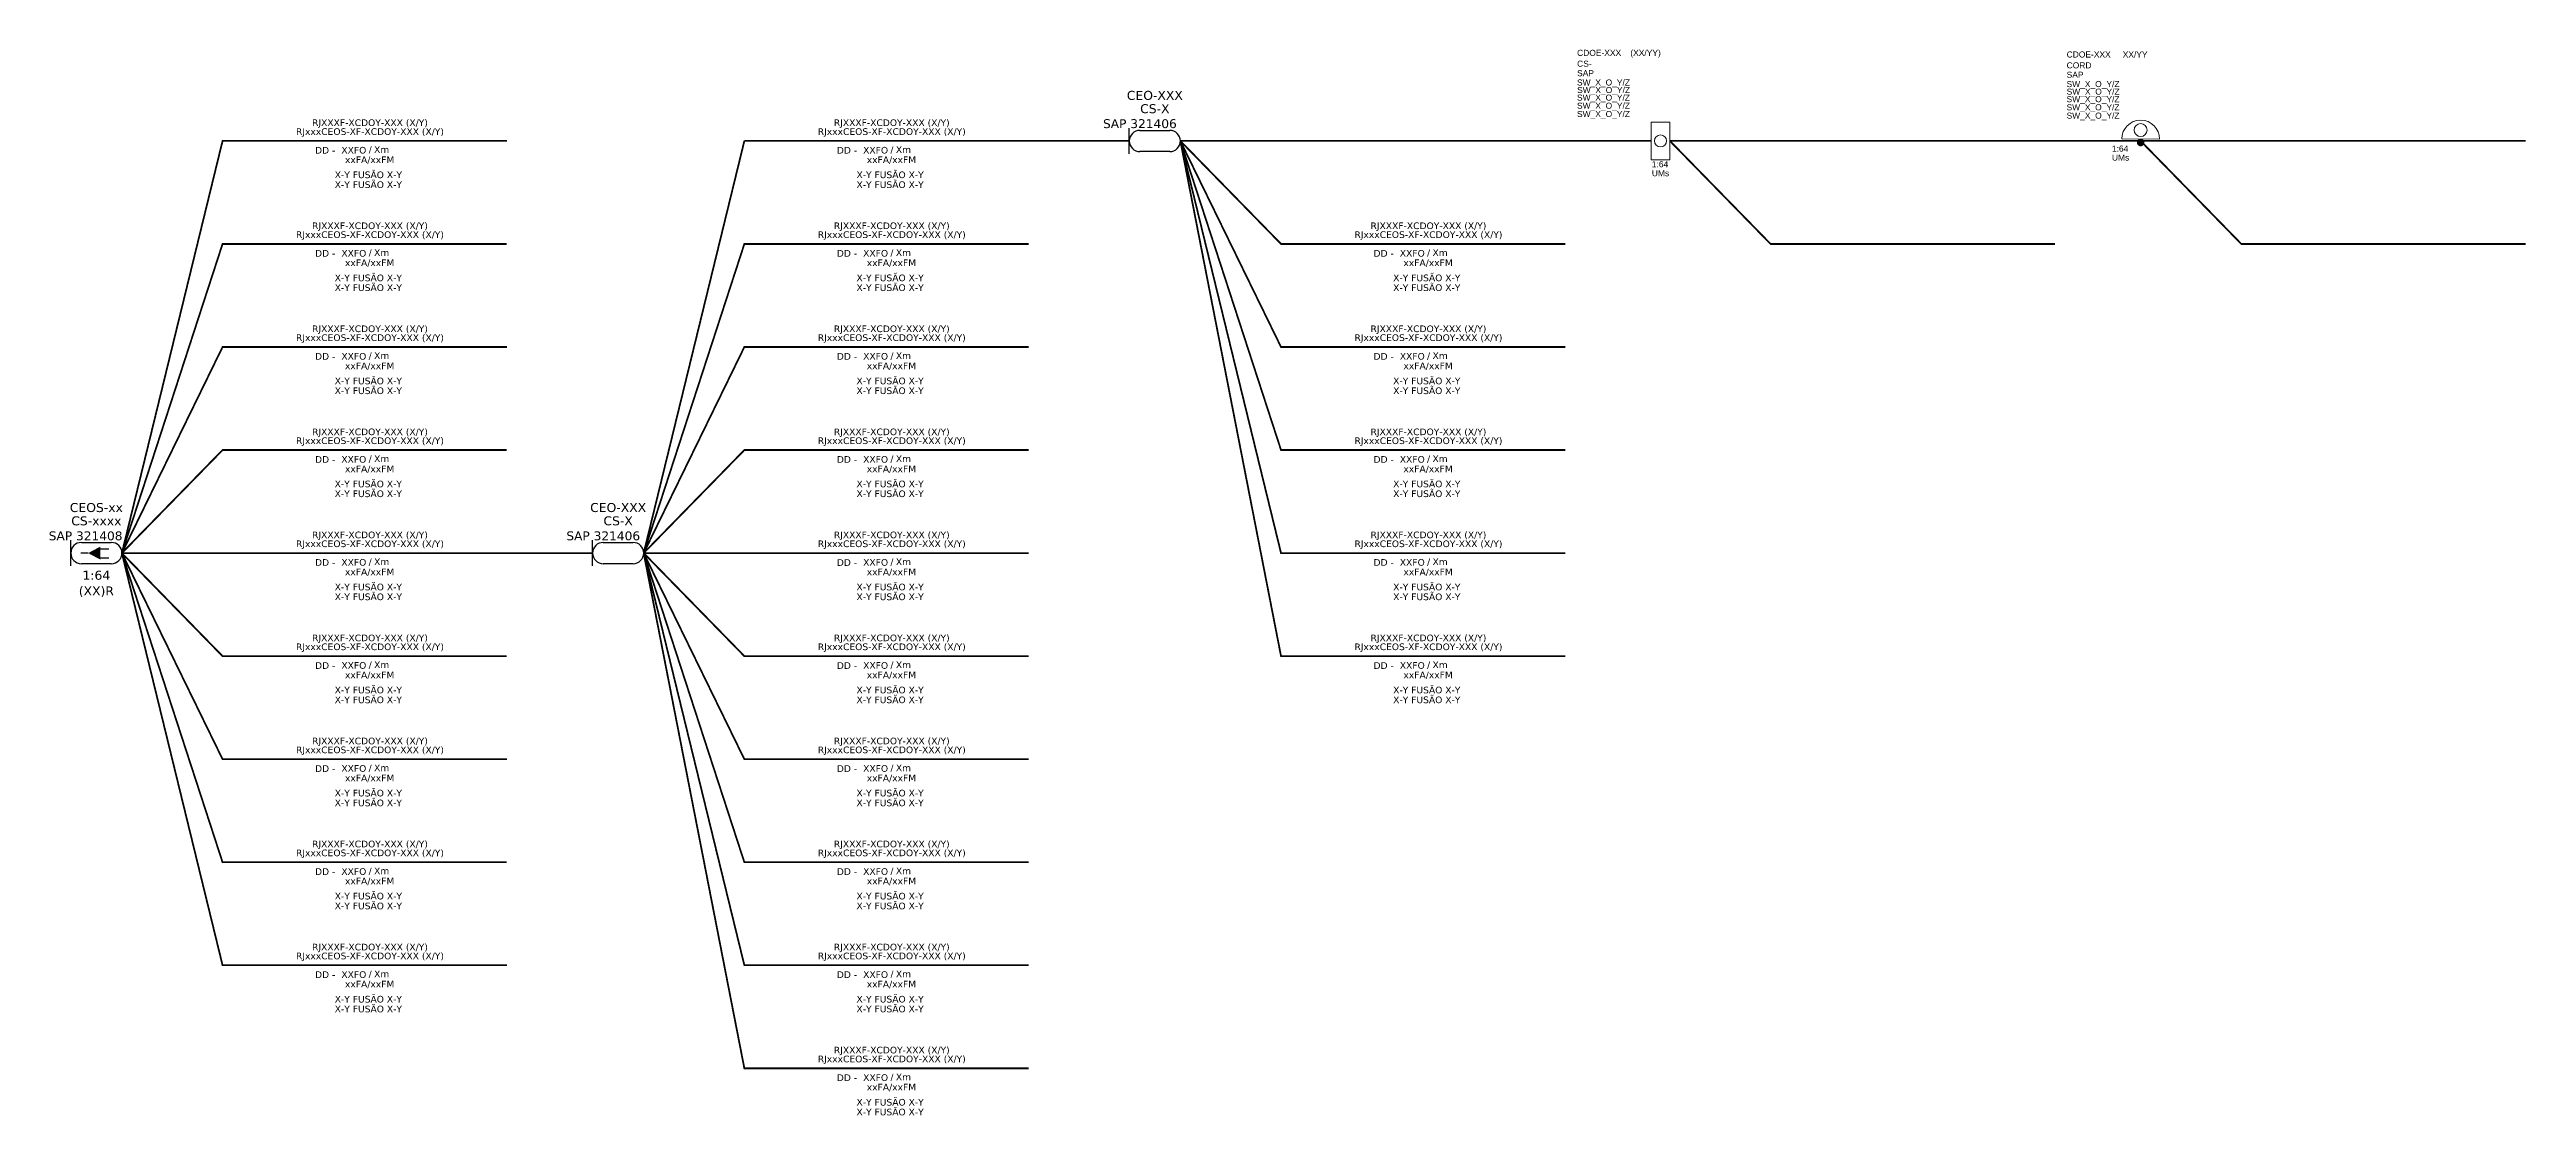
# Model space of a CAD drawing. Header units: millimetres. Extents: x 1115 to 3795, y 123 to 560.
# Drawn here: x 2773 to 3331, y 207 to 447 of the extents above; entities that cross this region are included whole.
import ezdxf
from ezdxf.enums import TextEntityAlignment as Align

# ---------------------------------------------------------------- set-up
doc = ezdxf.new("R2010")
doc.units = ezdxf.units.MM
doc.header["$LTSCALE"] = 0.1
doc.header["$MEASUREMENT"] = 0
for name, color, linetype, lineweight in [("20.0-LEGENDA DOS CDO'S", 1, 'Continuous', 0), ('20.1-CDO_INTERIOR', 1, 'Continuous', 0), ('20.2-CDO_POSTE', 1, 'Continuous', 5), ('40.1-ETIQUETAS', 1, 'Continuous', 20)]:
    doc.layers.add(name, color=color, linetype=linetype, lineweight=lineweight)
for name, color, linetype in [('20.3-CDO_CS', 1, 'Continuous'), ('20.4-CEO', 1, 'Continuous'), ('20.4-CEOS', 1, 'Continuous'), ('20.5-CABO EM DUTO', 1, 'Continuous')]:
    doc.layers.add(name, color=color, linetype=linetype)
doc.styles.add('ARIAL', font='arial.ttf')
doc.styles.add('siredit', font='verdana.ttf')

# ---------------------------------------------------------------- blocks, each defined once
blk = doc.blocks.new('ETIQUETA_RS5F')
at = {"layer": '40.1-ETIQUETAS', "color": 0, "style": 'siredit'}
blk.add_text('/', height=1.5, dxfattribs=at).set_placement((1.58, -1.95), align=Align.MIDDLE_RIGHT)
for tag, p in [('ETIQUETA_R_SECUNDARIA', (1.21, 2.1)), ('ETIQUETA_R_PRIMARIA', (1.21, 4.1)), ('F_ATIVAS/F_MORTAS', (1.14, -4.24))]:
    blk.add_attdef(tag, text='', height=1.5, dxfattribs=at).set_placement(p, align=Align.MIDDLE_CENTER)
for tag, p in [('TIPO_CABO', (-6.58, -2.12)), ('CAP_CABO', (0.4, -2.09))]:
    blk.add_attdef(tag, text='', height=1.5, dxfattribs=at).set_placement(p, align=Align.MIDDLE_RIGHT)
blk.add_attdef('METROS', text='', height=1.5, dxfattribs=at).set_placement((2.14, -1.95), align=Align.MIDDLE_LEFT)
for tag, p in [('FUSÃO_1', (0.85, -8.39)), ('FUSÃO_2', (0.85, -10.6)), ('FUSÃO_3', (0.85, -12.93)), ('FUSÃO_4', (0.85, -15.14)), ('FUSÃO_5', (0.85, -17.16))]:
    blk.add_attdef(tag, text='', height=1.5, dxfattribs=at).set_placement(p, align=Align.CENTER)
blk = doc.blocks.new('CEOS_UN_SC')
at = {"layer": '20.4-CEOS', "color": 0}
for p, q in [((-9.11, 2.39), (-2.39, 2.39)), ((-2.39, -2.39), (-9.11, -2.39))]:
    blk.add_line(p, q, dxfattribs=at)
for points in [[(-11.5, -2.89), (-11.5, 2.89)], [(-7.6, 0), (-9.22, 0)], [(-4.96, 0.95), (-2.92, 0.95)], [(-4.96, -1.04), (-2.92, -1.04)]]:
    blk.add_lwpolyline(points, dxfattribs=at)
blk.add_lwpolyline([(-7.6, 0, 0, 2.95, 0), (-4.83, 0, 2.95, 2.95, 0)], format="xyseb", dxfattribs=at)
for centre, start, end in [((-9.11, 0), 90, 270), ((-2.39, 0), 270, 90)]:
    blk.add_arc(centre, 2.39, start, end, dxfattribs=at)
at = {"layer": '20.4-CEOS', "color": 7, "style": 'siredit'}
for tag, height, p in [('NOME?', 2.03, (-5.75, 10.27)), ('LOCAL?', 2.03, (-5.75, 7.27)), ('TIPO?', 2, (-8.17, 3.89))]:
    blk.add_attdef(tag, text='', height=height, dxfattribs=at).set_placement(p, align=Align.MIDDLE_CENTER)
for tag, p in [('RACIO_SPLITAGEM', (-5.75, -3.97)), ('FIBRAS_RESERVA', (-5.75, -7.51))]:
    blk.add_attdef(tag, text='', height=2.03, dxfattribs=at).set_placement(p, align=Align.TOP_CENTER)
blk = doc.blocks.new('CEO_UN')
at = {"layer": '20.4-CEO', "color": 0}
for p, q in [((-9.11, 2.39), (-2.39, 2.39)), ((-2.39, -2.39), (-9.11, -2.39))]:
    blk.add_line(p, q, dxfattribs=at)
blk.add_lwpolyline([(-11.5, -2.89), (-11.5, 2.89)], dxfattribs=at)
for centre, start, end in [((-9.11, 0), 90, 270), ((-2.39, 0), 270, 90)]:
    blk.add_arc(centre, 2.39, start, end, dxfattribs=at)
at = {"layer": '20.4-CEO', "color": 7, "style": 'siredit'}
for tag, height, p in [('NOME?', 2.03, (-5.75, 10.27)), ('LOCAL?', 2.03, (-5.75, 7.27)), ('TIPO?', 2, (-9.11, 3.89))]:
    blk.add_attdef(tag, text='', height=height, dxfattribs=at).set_placement(p, align=Align.MIDDLE_CENTER)
blk.add_attdef('FIBRAS_RESERVA', text='', height=2.03, dxfattribs=at).set_placement((-5.75, -3.97), align=Align.TOP_CENTER)
blk = doc.blocks.new('PDO_PST')
at = {"color": 1}
blk.add_line((2.5, 0), (-2.5, 0), dxfattribs=at)
at = {"color": 1, "const_width": 0.5}
blk.add_lwpolyline([(-0.25, -0.46, 1), (0.25, -0.46, 1)], format="xyb", close=True, dxfattribs=at)
at = {"color": 1}
blk.add_circle((0, 1.19), 0.862, dxfattribs=at)
blk.add_arc((0, 0), 2.5, 0, 180, dxfattribs=at)
blk = doc.blocks.new('CDOE_POSTE 1')
at = {"layer": '20.2-CDO_POSTE', "color": 0, "linetype": 'Continuous', "xscale": 1.700328304346724, "yscale": 1.700328304346724, "zscale": 1.700328304346724, "rotation": 359.882008258618}
blk.add_blockref('PDO_PST', (0, 0.43), dxfattribs=at)
at = {"layer": "20.0-LEGENDA DOS CDO'S", "color": 0, "style": 'ARIAL'}
for tag, p in [('CDO_N', (-16.66, 12.71)), ('CORDOALHA', (-16.66, 10.26)), ('SPLITER_1', (-16.68, 6.03)), ('SAP', (-16.66, 8.13)), ('SPLITER_2', (-16.66, 4.33)), ('1:XX', (-6.47, -2.4)), ('UMS', (-6.47, -4.43))]:
    blk.add_attdef(tag, p, '', height=1.36, dxfattribs=at)
blk.add_attdef('FIBRAS_UTILIZADAS', text='', height=1.36, dxfattribs=at).set_placement((-1.24, 12.71), align=Align.CENTER)
blk = doc.blocks.new('CDOE_CS 1')
at = {"layer": '20.1-CDO_INTERIOR', "color": 0, "lineweight": 18}
blk.add_lwpolyline([(0, 4.25), (0, -4.25)], dxfattribs=at)
blk.add_lwpolyline([(4.25, -4.25), (4.25, 4.25), (0, 4.25), (0, -4.25)], close=True, dxfattribs=at)
blk.add_circle((2.12, 0), 1.36, dxfattribs=at)
at = {"layer": "20.0-LEGENDA DOS CDO'S", "color": 0, "style": 'ARIAL'}
for tag, p in [('CDO_N', (-16.65, 13.22)), ('CAIXA_SUBTERRANEA', (-16.65, 10.77)), ('SPLITER_1', (-16.67, 6.55)), ('SAP', (-16.65, 8.65)), ('SPLITER_2', (-16.65, 4.85)), ('1:XX', (0.18, -5.93)), ('UMS', (0.18, -7.95))]:
    blk.add_attdef(tag, p, '', height=1.36, dxfattribs=at)
blk.add_attdef('FIBRAS_UTILIZADAS', text='', height=1.36, dxfattribs=at).set_placement((-1.23, 13.22), align=Align.CENTER)

msp = doc.modelspace()

# ---------------------------------------------------------------- linework, layer by layer
at = {"layer": '20.5-CABO EM DUTO', "linetype": 'ByBlock', "ltscale": 0.12, "const_width": 0.4}
for points in [[(2876.21, 426.79), (2812.19, 426.79), (2812.19, 426.79), (2789.52, 333.93)], [(2929.69, 426.79), (2929.69, 426.79), (2929.69, 426.79), (2907.02, 333.93)], [(3114.55, 333.93), (3050.54, 333.93), (3050.54, 333.93), (3027.87, 426.79)], [(3114.55, 310.71), (3050.54, 310.71), (3050.54, 310.71), (3027.87, 426.79)], [(2876.21, 241.07), (2812.19, 241.07), (2812.19, 241.07), (2789.52, 333.93)], [(2993.7, 241.07), (2929.69, 241.07), (2929.69, 241.07), (2907.02, 333.93)], [(2993.7, 217.85), (2929.69, 217.85), (2929.69, 217.85), (2907.02, 333.93)]]:
    msp.add_lwpolyline(points, dxfattribs=at)
at = {"layer": '20.5-CABO EM DUTO', "linetype": 'ByBlock', "const_width": 0.4}
for points in [[(2929.69, 426.79), (3016.37, 426.79)], [(3027.87, 426.79), (3027.87, 426.79), (3133.87, 426.79)], [(3138.11, 426.79), (3138.11, 426.79), (3244.11, 426.79)], [(3244.11, 426.79), (3330.79, 426.79)], [(2993.7, 357.15), (2929.69, 357.15), (2907.02, 333.93)], [(2789.52, 333.93), (2789.52, 333.93), (2895.52, 333.93)], [(2907.02, 333.93), (2993.7, 333.93)]]:
    msp.add_lwpolyline(points, dxfattribs=at)
at = {"layer": '20.5-CABO EM DUTO', "linetype": 'ByBlock'}
for points in [[(3114.55, 403.58, 0.4, 0.4, 0), (3050.54, 403.58, 0.4, 0.4, 0), (3027.87, 426.79, 0, 0, 0)], [(3114.55, 380.36, 0.4, 0.4, 0), (3050.54, 380.36, 0.4, 0.4, 0), (3050.54, 380.36, 0.4, 0.4, 0), (3027.87, 426.79, 0, 0, 0)], [(3114.55, 357.15, 0.4, 0.4, 0), (3050.54, 357.15, 0.4, 0.4, 0), (3027.87, 426.79, 0, 0, 0)], [(3224.8, 403.58, 0.4, 0.4, 0), (3160.78, 403.58, 0.4, 0.4, 0), (3138.11, 426.79, 0, 0, 0)], [(3330.79, 403.58, 0.4, 0.4, 0), (3266.78, 403.58, 0.4, 0.4, 0), (3244.11, 426.79, 0, 0, 0)], [(2876.2, 403.58, 0.4, 0.4, 0), (2812.19, 403.58, 0.4, 0.4, 0), (2789.52, 333.93, 0, 0, 0)], [(2993.7, 403.58, 0.4, 0.4, 0), (2929.69, 403.58, 0.4, 0.4, 0), (2907.02, 333.93, 0, 0, 0)], [(2876.21, 380.36, 0.4, 0.4, 0), (2812.19, 380.36, 0.4, 0.4, 0), (2812.19, 380.36, 0.4, 0.4, 0), (2789.52, 333.93, 0, 0, 0)], [(2993.7, 380.36, 0.4, 0.4, 0), (2929.69, 380.36, 0.4, 0.4, 0), (2929.69, 380.36, 0.4, 0.4, 0), (2907.02, 333.93, 0, 0, 0)], [(2876.2, 357.15, 0.4, 0.4, 0), (2812.19, 357.15, 0.4, 0.4, 0), (2789.52, 333.93, 0, 0, 0)], [(2876.2, 310.71, 0.4, 0.4, 0), (2812.19, 310.71, 0.4, 0.4, 0), (2789.52, 333.93, 0, 0, 0)], [(2876.21, 287.5, 0.4, 0.4, 0), (2812.19, 287.5, 0.4, 0.4, 0), (2812.19, 287.5, 0.4, 0.4, 0), (2789.52, 333.93, 0, 0, 0)], [(2876.2, 264.28, 0.4, 0.4, 0), (2812.19, 264.28, 0.4, 0.4, 0), (2789.52, 333.93, 0, 0, 0)], [(2993.7, 310.71, 0.4, 0.4, 0), (2929.69, 310.71, 0.4, 0.4, 0), (2907.02, 333.93, 0, 0, 0)], [(2993.7, 287.5, 0.4, 0.4, 0), (2929.69, 287.5, 0.4, 0.4, 0), (2929.69, 287.5, 0.4, 0.4, 0), (2907.02, 333.93, 0, 0, 0)], [(2993.7, 264.28, 0.4, 0.4, 0), (2929.69, 264.28, 0.4, 0.4, 0), (2907.02, 333.93, 0, 0, 0)]]:
    msp.add_lwpolyline(points, format="xyseb", dxfattribs=at)

# ---------------------------------------------------------------- block references
at = {"layer": '20.2-CDO_POSTE'}
ref = msp.add_blockref('CDOE_POSTE 1', (3244.11, 426.79), dxfattribs=at)
ref.add_attrib('CDO_N', 'CDOE-XXX', (3227.45, 445.59), dxfattribs={"layer": "20.0-LEGENDA DOS CDO'S", "color": 0, "height": 1.36, "style": 'ARIAL'})
ref.add_attrib('FIBRAS_UTILIZADAS', 'XX/YY', dxfattribs={"layer": "20.0-LEGENDA DOS CDO'S", "color": 0, "height": 1.36, "style": 'ARIAL'}).set_placement((3242.87, 445.59), align=Align.CENTER)
ref.add_attrib('CORDOALHA', 'CORD', (3227.45, 443.14), dxfattribs={"layer": "20.0-LEGENDA DOS CDO'S", "color": 0, "height": 1.36, "style": 'ARIAL'})
ref.add_attrib('SAP', 'SAP', (3227.45, 441.02), dxfattribs={"layer": "20.0-LEGENDA DOS CDO'S", "color": 0, "height": 1.36, "style": 'ARIAL'})
ref.add_attrib('1:XX', '1:64', (3237.64, 424.39), dxfattribs={"layer": "20.0-LEGENDA DOS CDO'S", "color": 0, "height": 1.36, "style": 'ARIAL'})
ref.add_attrib('UMS', 'UMs', (3237.64, 422.36), dxfattribs={"layer": "20.0-LEGENDA DOS CDO'S", "color": 0, "height": 1.36, "style": 'ARIAL'})
ref.add_attrib('SPLITER_1', 'SW_X_O_Y/Z', (3227.43, 438.92), dxfattribs={"layer": "20.0-LEGENDA DOS CDO'S", "color": 0, "height": 1.36, "style": 'ARIAL'})
ref.add_attrib('SPLITER_2', 'SW_X_O_Y/Z', (3227.45, 437.22), dxfattribs={"layer": "20.0-LEGENDA DOS CDO'S", "color": 0, "height": 1.36, "style": 'ARIAL'})
ref.add_attrib('SPLITER_3', 'SW_X_O_Y/Z', (3227.43, 435.52), dxfattribs={"layer": "20.0-LEGENDA DOS CDO'S", "color": 0, "height": 1.36, "style": 'ARIAL'})
ref.add_attrib('SPLITER_4', 'SW_X_O_Y/Z', (3227.43, 433.69), dxfattribs={"layer": "20.0-LEGENDA DOS CDO'S", "color": 0, "height": 1.36, "style": 'ARIAL'})
ref.add_attrib('SPLITER_5', 'SW_X_O_Y/Z', (3227.43, 431.82), dxfattribs={"layer": "20.0-LEGENDA DOS CDO'S", "color": 0, "height": 1.36, "style": 'ARIAL'})
at = {"layer": '20.3-CDO_CS'}
ref = msp.add_blockref('CDOE_CS 1', (3133.87, 426.79), dxfattribs=at)
ref.add_attrib('CDO_N', 'CDOE-XXX', (3117.21, 445.96), dxfattribs={"layer": "20.0-LEGENDA DOS CDO'S", "color": 0, "height": 1.36, "style": 'ARIAL'})
ref.add_attrib('FIBRAS_UTILIZADAS', '(XX/YY)', dxfattribs={"layer": "20.0-LEGENDA DOS CDO'S", "color": 0, "height": 1.36, "style": 'ARIAL'}).set_placement((3132.63, 445.96), align=Align.CENTER)
ref.add_attrib('CAIXA_SUBTERRANEA', 'CS-', (3117.21, 443.51), dxfattribs={"layer": "20.0-LEGENDA DOS CDO'S", "color": 0, "height": 1.36, "style": 'ARIAL'})
ref.add_attrib('SAP', 'SAP', (3117.21, 441.38), dxfattribs={"layer": "20.0-LEGENDA DOS CDO'S", "color": 0, "height": 1.36, "style": 'ARIAL'})
ref.add_attrib('1:XX', '1:64', (3134.04, 420.87), dxfattribs={"layer": "20.0-LEGENDA DOS CDO'S", "color": 0, "height": 1.36, "style": 'ARIAL'})
ref.add_attrib('UMS', 'UMs', (3134.04, 418.84), dxfattribs={"layer": "20.0-LEGENDA DOS CDO'S", "color": 0, "height": 1.36, "style": 'ARIAL'})
ref.add_attrib('SPLITER_1', 'SW_X_O_Y/Z', (3117.19, 439.28), dxfattribs={"layer": "20.0-LEGENDA DOS CDO'S", "color": 0, "height": 1.36, "style": 'ARIAL'})
ref.add_attrib('SPLITER_2', 'SW_X_O_Y/Z', (3117.21, 437.58), dxfattribs={"layer": "20.0-LEGENDA DOS CDO'S", "color": 0, "height": 1.36, "style": 'ARIAL'})
ref.add_attrib('SPLITER_3', 'SW_X_O_Y/Z', (3117.19, 435.88), dxfattribs={"layer": "20.0-LEGENDA DOS CDO'S", "color": 0, "height": 1.36, "style": 'ARIAL'})
ref.add_attrib('SPLITER_4', 'SW_X_O_Y/Z', (3117.19, 434.05), dxfattribs={"layer": "20.0-LEGENDA DOS CDO'S", "color": 0, "height": 1.36, "style": 'ARIAL'})
ref.add_attrib('SPLITER_5', 'SW_X_O_Y/Z', (3117.19, 432.18), dxfattribs={"layer": "20.0-LEGENDA DOS CDO'S", "color": 0, "height": 1.36, "style": 'ARIAL'})
at = {"layer": '20.4-CEO'}
ref = msp.add_blockref('CEO_UN', (3027.87, 426.79), dxfattribs=at)
ref.add_attrib('NOME?', 'CEO-XXX', dxfattribs={"color": 7, "height": 2.028, "style": 'siredit'}).set_placement((3022.12, 437.06), align=Align.MIDDLE_CENTER)
ref.add_attrib('LOCAL?', 'CS-X', dxfattribs={"color": 7, "height": 2.028, "style": 'siredit'}).set_placement((3022.12, 434.06), align=Align.MIDDLE_CENTER)
ref.add_attrib('TIPO?', 'SAP 321406', dxfattribs={"color": 7, "height": 2, "style": 'siredit'}).set_placement((3018.76, 430.69), align=Align.MIDDLE_CENTER)
ref = msp.add_blockref('CEO_UN', (2907.02, 333.93), dxfattribs=at)
ref.add_attrib('NOME?', 'CEO-XXX', dxfattribs={"color": 7, "height": 2.028, "style": 'siredit'}).set_placement((2901.27, 344.2), align=Align.MIDDLE_CENTER)
ref.add_attrib('LOCAL?', 'CS-X', dxfattribs={"color": 7, "height": 2.028, "style": 'siredit'}).set_placement((2901.27, 341.2), align=Align.MIDDLE_CENTER)
ref.add_attrib('TIPO?', 'SAP 321406', dxfattribs={"color": 7, "height": 2, "style": 'siredit'}).set_placement((2897.91, 337.82), align=Align.MIDDLE_CENTER)
at = {"layer": '20.4-CEOS'}
msp.add_blockref('CEOS_UN_SC', (2789.52, 333.93), dxfattribs=at).add_auto_attribs({'NOME?': 'CEOS-xx', 'LOCAL?': 'CS-xxxx', 'TIPO?': 'SAP 321408', 'RACIO_SPLITAGEM': '1:64', 'FIBRAS_RESERVA': '(XX)R'})
at = {"layer": '40.1-ETIQUETAS'}
ref = msp.add_blockref('ETIQUETA_RS5F', (2844.2, 426.79), dxfattribs=at)
ref.add_attrib('ETIQUETA_R_PRIMARIA', 'RJXXXF-XCDOY-XXX (X/Y)', dxfattribs={"color": 0, "height": 1.5, "style": 'siredit'}).set_placement((2845.38, 430.9), align=Align.MIDDLE_CENTER)
ref.add_attrib('ETIQUETA_R_SECUNDARIA', 'RJxxxCEOS-XF-XCDOY-XXX (X/Y)', dxfattribs={"color": 0, "height": 1.5, "style": 'siredit'}).set_placement((2845.38, 428.9), align=Align.MIDDLE_CENTER)
ref.add_attrib('TIPO_CABO', 'DD -', dxfattribs={"color": 0, "height": 1.5, "style": 'siredit'}).set_placement((2837.58, 424.68), align=Align.MIDDLE_RIGHT)
ref.add_attrib('CAP_CABO', 'XXFO', dxfattribs={"color": 0, "height": 1.5, "style": 'siredit'}).set_placement((2844.57, 424.7), align=Align.MIDDLE_RIGHT)
ref.add_attrib('METROS', 'Xm', dxfattribs={"color": 0, "height": 1.5, "style": 'siredit'}).set_placement((2846.31, 424.84), align=Align.MIDDLE_LEFT)
ref.add_attrib('F_ATIVAS/F_MORTAS', 'xxFA/xxFM', dxfattribs={"color": 0, "height": 1.5, "style": 'siredit'}).set_placement((2845.31, 422.55), align=Align.MIDDLE_CENTER)
ref.add_attrib('FUSÃO_1', 'X-Y FUSÃO X-Y', dxfattribs={"color": 0, "height": 1.5, "style": 'siredit'}).set_placement((2845.02, 418.41), align=Align.CENTER)
ref.add_attrib('FUSÃO_2', 'X-Y FUSÃO X-Y', dxfattribs={"color": 0, "height": 1.5, "style": 'siredit'}).set_placement((2845.02, 416.19), align=Align.CENTER)
ref = msp.add_blockref('ETIQUETA_RS5F', (2961.69, 426.79), dxfattribs=at)
ref.add_attrib('ETIQUETA_R_PRIMARIA', 'RJXXXF-XCDOY-XXX (X/Y)', dxfattribs={"color": 0, "height": 1.5, "style": 'siredit'}).set_placement((2962.88, 430.9), align=Align.MIDDLE_CENTER)
ref.add_attrib('ETIQUETA_R_SECUNDARIA', 'RJxxxCEOS-XF-XCDOY-XXX (X/Y)', dxfattribs={"color": 0, "height": 1.5, "style": 'siredit'}).set_placement((2962.88, 428.9), align=Align.MIDDLE_CENTER)
ref.add_attrib('TIPO_CABO', 'DD -', dxfattribs={"color": 0, "height": 1.5, "style": 'siredit'}).set_placement((2955.08, 424.68), align=Align.MIDDLE_RIGHT)
ref.add_attrib('CAP_CABO', 'XXFO', dxfattribs={"color": 0, "height": 1.5, "style": 'siredit'}).set_placement((2962.06, 424.7), align=Align.MIDDLE_RIGHT)
ref.add_attrib('METROS', 'Xm', dxfattribs={"color": 0, "height": 1.5, "style": 'siredit'}).set_placement((2963.81, 424.84), align=Align.MIDDLE_LEFT)
ref.add_attrib('F_ATIVAS/F_MORTAS', 'xxFA/xxFM', dxfattribs={"color": 0, "height": 1.5, "style": 'siredit'}).set_placement((2962.81, 422.55), align=Align.MIDDLE_CENTER)
ref.add_attrib('FUSÃO_1', 'X-Y FUSÃO X-Y', dxfattribs={"color": 0, "height": 1.5, "style": 'siredit'}).set_placement((2962.51, 418.41), align=Align.CENTER)
ref.add_attrib('FUSÃO_2', 'X-Y FUSÃO X-Y', dxfattribs={"color": 0, "height": 1.5, "style": 'siredit'}).set_placement((2962.51, 416.19), align=Align.CENTER)
ref = msp.add_blockref('ETIQUETA_RS5F', (2844.2, 403.58), dxfattribs=at)
ref.add_attrib('ETIQUETA_R_PRIMARIA', 'RJXXXF-XCDOY-XXX (X/Y)', dxfattribs={"color": 0, "height": 1.5, "style": 'siredit'}).set_placement((2845.38, 407.68), align=Align.MIDDLE_CENTER)
ref.add_attrib('ETIQUETA_R_SECUNDARIA', 'RJxxxCEOS-XF-XCDOY-XXX (X/Y)', dxfattribs={"color": 0, "height": 1.5, "style": 'siredit'}).set_placement((2845.38, 405.68), align=Align.MIDDLE_CENTER)
ref.add_attrib('TIPO_CABO', 'DD -', dxfattribs={"color": 0, "height": 1.5, "style": 'siredit'}).set_placement((2837.58, 401.46), align=Align.MIDDLE_RIGHT)
ref.add_attrib('CAP_CABO', 'XXFO', dxfattribs={"color": 0, "height": 1.5, "style": 'siredit'}).set_placement((2844.57, 401.48), align=Align.MIDDLE_RIGHT)
ref.add_attrib('METROS', 'Xm', dxfattribs={"color": 0, "height": 1.5, "style": 'siredit'}).set_placement((2846.31, 401.62), align=Align.MIDDLE_LEFT)
ref.add_attrib('F_ATIVAS/F_MORTAS', 'xxFA/xxFM', dxfattribs={"color": 0, "height": 1.5, "style": 'siredit'}).set_placement((2845.31, 399.33), align=Align.MIDDLE_CENTER)
ref.add_attrib('FUSÃO_1', 'X-Y FUSÃO X-Y', dxfattribs={"color": 0, "height": 1.5, "style": 'siredit'}).set_placement((2845.02, 395.19), align=Align.CENTER)
ref.add_attrib('FUSÃO_2', 'X-Y FUSÃO X-Y', dxfattribs={"color": 0, "height": 1.5, "style": 'siredit'}).set_placement((2845.02, 392.98), align=Align.CENTER)
ref = msp.add_blockref('ETIQUETA_RS5F', (2961.69, 403.58), dxfattribs=at)
ref.add_attrib('ETIQUETA_R_PRIMARIA', 'RJXXXF-XCDOY-XXX (X/Y)', dxfattribs={"color": 0, "height": 1.5, "style": 'siredit'}).set_placement((2962.88, 407.68), align=Align.MIDDLE_CENTER)
ref.add_attrib('ETIQUETA_R_SECUNDARIA', 'RJxxxCEOS-XF-XCDOY-XXX (X/Y)', dxfattribs={"color": 0, "height": 1.5, "style": 'siredit'}).set_placement((2962.88, 405.68), align=Align.MIDDLE_CENTER)
ref.add_attrib('TIPO_CABO', 'DD -', dxfattribs={"color": 0, "height": 1.5, "style": 'siredit'}).set_placement((2955.08, 401.46), align=Align.MIDDLE_RIGHT)
ref.add_attrib('CAP_CABO', 'XXFO', dxfattribs={"color": 0, "height": 1.5, "style": 'siredit'}).set_placement((2962.06, 401.48), align=Align.MIDDLE_RIGHT)
ref.add_attrib('METROS', 'Xm', dxfattribs={"color": 0, "height": 1.5, "style": 'siredit'}).set_placement((2963.81, 401.62), align=Align.MIDDLE_LEFT)
ref.add_attrib('F_ATIVAS/F_MORTAS', 'xxFA/xxFM', dxfattribs={"color": 0, "height": 1.5, "style": 'siredit'}).set_placement((2962.81, 399.33), align=Align.MIDDLE_CENTER)
ref.add_attrib('FUSÃO_1', 'X-Y FUSÃO X-Y', dxfattribs={"color": 0, "height": 1.5, "style": 'siredit'}).set_placement((2962.51, 395.19), align=Align.CENTER)
ref.add_attrib('FUSÃO_2', 'X-Y FUSÃO X-Y', dxfattribs={"color": 0, "height": 1.5, "style": 'siredit'}).set_placement((2962.51, 392.98), align=Align.CENTER)
ref = msp.add_blockref('ETIQUETA_RS5F', (3082.54, 403.58), dxfattribs=at)
ref.add_attrib('ETIQUETA_R_PRIMARIA', 'RJXXXF-XCDOY-XXX (X/Y)', dxfattribs={"color": 0, "height": 1.5, "style": 'siredit'}).set_placement((3083.73, 407.68), align=Align.MIDDLE_CENTER)
ref.add_attrib('ETIQUETA_R_SECUNDARIA', 'RJxxxCEOS-XF-XCDOY-XXX (X/Y)', dxfattribs={"color": 0, "height": 1.5, "style": 'siredit'}).set_placement((3083.73, 405.68), align=Align.MIDDLE_CENTER)
ref.add_attrib('TIPO_CABO', 'DD -', dxfattribs={"color": 0, "height": 1.5, "style": 'siredit'}).set_placement((3075.93, 401.46), align=Align.MIDDLE_RIGHT)
ref.add_attrib('CAP_CABO', 'XXFO', dxfattribs={"color": 0, "height": 1.5, "style": 'siredit'}).set_placement((3082.91, 401.48), align=Align.MIDDLE_RIGHT)
ref.add_attrib('METROS', 'Xm', dxfattribs={"color": 0, "height": 1.5, "style": 'siredit'}).set_placement((3084.65, 401.62), align=Align.MIDDLE_LEFT)
ref.add_attrib('F_ATIVAS/F_MORTAS', 'xxFA/xxFM', dxfattribs={"color": 0, "height": 1.5, "style": 'siredit'}).set_placement((3083.65, 399.33), align=Align.MIDDLE_CENTER)
ref.add_attrib('FUSÃO_1', 'X-Y FUSÃO X-Y', dxfattribs={"color": 0, "height": 1.5, "style": 'siredit'}).set_placement((3083.36, 395.19), align=Align.CENTER)
ref.add_attrib('FUSÃO_2', 'X-Y FUSÃO X-Y', dxfattribs={"color": 0, "height": 1.5, "style": 'siredit'}).set_placement((3083.36, 392.98), align=Align.CENTER)
ref = msp.add_blockref('ETIQUETA_RS5F', (2844.2, 380.36), dxfattribs=at)
ref.add_attrib('ETIQUETA_R_PRIMARIA', 'RJXXXF-XCDOY-XXX (X/Y)', dxfattribs={"color": 0, "height": 1.5, "style": 'siredit'}).set_placement((2845.38, 384.47), align=Align.MIDDLE_CENTER)
ref.add_attrib('ETIQUETA_R_SECUNDARIA', 'RJxxxCEOS-XF-XCDOY-XXX (X/Y)', dxfattribs={"color": 0, "height": 1.5, "style": 'siredit'}).set_placement((2845.38, 382.47), align=Align.MIDDLE_CENTER)
ref.add_attrib('TIPO_CABO', 'DD -', dxfattribs={"color": 0, "height": 1.5, "style": 'siredit'}).set_placement((2837.58, 378.25), align=Align.MIDDLE_RIGHT)
ref.add_attrib('CAP_CABO', 'XXFO', dxfattribs={"color": 0, "height": 1.5, "style": 'siredit'}).set_placement((2844.57, 378.27), align=Align.MIDDLE_RIGHT)
ref.add_attrib('METROS', 'Xm', dxfattribs={"color": 0, "height": 1.5, "style": 'siredit'}).set_placement((2846.31, 378.41), align=Align.MIDDLE_LEFT)
ref.add_attrib('F_ATIVAS/F_MORTAS', 'xxFA/xxFM', dxfattribs={"color": 0, "height": 1.5, "style": 'siredit'}).set_placement((2845.31, 376.12), align=Align.MIDDLE_CENTER)
ref.add_attrib('FUSÃO_1', 'X-Y FUSÃO X-Y', dxfattribs={"color": 0, "height": 1.5, "style": 'siredit'}).set_placement((2845.02, 371.97), align=Align.CENTER)
ref.add_attrib('FUSÃO_2', 'X-Y FUSÃO X-Y', dxfattribs={"color": 0, "height": 1.5, "style": 'siredit'}).set_placement((2845.02, 369.76), align=Align.CENTER)
ref = msp.add_blockref('ETIQUETA_RS5F', (2961.7, 380.36), dxfattribs=at)
ref.add_attrib('ETIQUETA_R_PRIMARIA', 'RJXXXF-XCDOY-XXX (X/Y)', dxfattribs={"color": 0, "height": 1.5, "style": 'siredit'}).set_placement((2962.88, 384.47), align=Align.MIDDLE_CENTER)
ref.add_attrib('ETIQUETA_R_SECUNDARIA', 'RJxxxCEOS-XF-XCDOY-XXX (X/Y)', dxfattribs={"color": 0, "height": 1.5, "style": 'siredit'}).set_placement((2962.88, 382.47), align=Align.MIDDLE_CENTER)
ref.add_attrib('TIPO_CABO', 'DD -', dxfattribs={"color": 0, "height": 1.5, "style": 'siredit'}).set_placement((2955.08, 378.25), align=Align.MIDDLE_RIGHT)
ref.add_attrib('CAP_CABO', 'XXFO', dxfattribs={"color": 0, "height": 1.5, "style": 'siredit'}).set_placement((2962.06, 378.27), align=Align.MIDDLE_RIGHT)
ref.add_attrib('METROS', 'Xm', dxfattribs={"color": 0, "height": 1.5, "style": 'siredit'}).set_placement((2963.81, 378.41), align=Align.MIDDLE_LEFT)
ref.add_attrib('F_ATIVAS/F_MORTAS', 'xxFA/xxFM', dxfattribs={"color": 0, "height": 1.5, "style": 'siredit'}).set_placement((2962.81, 376.12), align=Align.MIDDLE_CENTER)
ref.add_attrib('FUSÃO_1', 'X-Y FUSÃO X-Y', dxfattribs={"color": 0, "height": 1.5, "style": 'siredit'}).set_placement((2962.51, 371.97), align=Align.CENTER)
ref.add_attrib('FUSÃO_2', 'X-Y FUSÃO X-Y', dxfattribs={"color": 0, "height": 1.5, "style": 'siredit'}).set_placement((2962.51, 369.76), align=Align.CENTER)
ref = msp.add_blockref('ETIQUETA_RS5F', (3082.54, 380.36), dxfattribs=at)
ref.add_attrib('ETIQUETA_R_PRIMARIA', 'RJXXXF-XCDOY-XXX (X/Y)', dxfattribs={"color": 0, "height": 1.5, "style": 'siredit'}).set_placement((3083.73, 384.47), align=Align.MIDDLE_CENTER)
ref.add_attrib('ETIQUETA_R_SECUNDARIA', 'RJxxxCEOS-XF-XCDOY-XXX (X/Y)', dxfattribs={"color": 0, "height": 1.5, "style": 'siredit'}).set_placement((3083.73, 382.47), align=Align.MIDDLE_CENTER)
ref.add_attrib('TIPO_CABO', 'DD -', dxfattribs={"color": 0, "height": 1.5, "style": 'siredit'}).set_placement((3075.93, 378.25), align=Align.MIDDLE_RIGHT)
ref.add_attrib('CAP_CABO', 'XXFO', dxfattribs={"color": 0, "height": 1.5, "style": 'siredit'}).set_placement((3082.91, 378.27), align=Align.MIDDLE_RIGHT)
ref.add_attrib('METROS', 'Xm', dxfattribs={"color": 0, "height": 1.5, "style": 'siredit'}).set_placement((3084.66, 378.41), align=Align.MIDDLE_LEFT)
ref.add_attrib('F_ATIVAS/F_MORTAS', 'xxFA/xxFM', dxfattribs={"color": 0, "height": 1.5, "style": 'siredit'}).set_placement((3083.66, 376.12), align=Align.MIDDLE_CENTER)
ref.add_attrib('FUSÃO_1', 'X-Y FUSÃO X-Y', dxfattribs={"color": 0, "height": 1.5, "style": 'siredit'}).set_placement((3083.36, 371.97), align=Align.CENTER)
ref.add_attrib('FUSÃO_2', 'X-Y FUSÃO X-Y', dxfattribs={"color": 0, "height": 1.5, "style": 'siredit'}).set_placement((3083.36, 369.76), align=Align.CENTER)
ref = msp.add_blockref('ETIQUETA_RS5F', (2844.2, 357.15), dxfattribs=at)
ref.add_attrib('ETIQUETA_R_PRIMARIA', 'RJXXXF-XCDOY-XXX (X/Y)', dxfattribs={"color": 0, "height": 1.5, "style": 'siredit'}).set_placement((2845.38, 361.25), align=Align.MIDDLE_CENTER)
ref.add_attrib('ETIQUETA_R_SECUNDARIA', 'RJxxxCEOS-XF-XCDOY-XXX (X/Y)', dxfattribs={"color": 0, "height": 1.5, "style": 'siredit'}).set_placement((2845.38, 359.25), align=Align.MIDDLE_CENTER)
ref.add_attrib('TIPO_CABO', 'DD -', dxfattribs={"color": 0, "height": 1.5, "style": 'siredit'}).set_placement((2837.58, 355.03), align=Align.MIDDLE_RIGHT)
ref.add_attrib('CAP_CABO', 'XXFO', dxfattribs={"color": 0, "height": 1.5, "style": 'siredit'}).set_placement((2844.56, 355.05), align=Align.MIDDLE_RIGHT)
ref.add_attrib('METROS', 'Xm', dxfattribs={"color": 0, "height": 1.5, "style": 'siredit'}).set_placement((2846.31, 355.19), align=Align.MIDDLE_LEFT)
ref.add_attrib('F_ATIVAS/F_MORTAS', 'xxFA/xxFM', dxfattribs={"color": 0, "height": 1.5, "style": 'siredit'}).set_placement((2845.31, 352.9), align=Align.MIDDLE_CENTER)
ref.add_attrib('FUSÃO_1', 'X-Y FUSÃO X-Y', dxfattribs={"color": 0, "height": 1.5, "style": 'siredit'}).set_placement((2845.01, 348.76), align=Align.CENTER)
ref.add_attrib('FUSÃO_2', 'X-Y FUSÃO X-Y', dxfattribs={"color": 0, "height": 1.5, "style": 'siredit'}).set_placement((2845.01, 346.55), align=Align.CENTER)
ref = msp.add_blockref('ETIQUETA_RS5F', (2961.69, 357.15), dxfattribs=at)
ref.add_attrib('ETIQUETA_R_PRIMARIA', 'RJXXXF-XCDOY-XXX (X/Y)', dxfattribs={"color": 0, "height": 1.5, "style": 'siredit'}).set_placement((2962.88, 361.25), align=Align.MIDDLE_CENTER)
ref.add_attrib('ETIQUETA_R_SECUNDARIA', 'RJxxxCEOS-XF-XCDOY-XXX (X/Y)', dxfattribs={"color": 0, "height": 1.5, "style": 'siredit'}).set_placement((2962.88, 359.25), align=Align.MIDDLE_CENTER)
ref.add_attrib('TIPO_CABO', 'DD -', dxfattribs={"color": 0, "height": 1.5, "style": 'siredit'}).set_placement((2955.08, 355.03), align=Align.MIDDLE_RIGHT)
ref.add_attrib('CAP_CABO', 'XXFO', dxfattribs={"color": 0, "height": 1.5, "style": 'siredit'}).set_placement((2962.06, 355.05), align=Align.MIDDLE_RIGHT)
ref.add_attrib('METROS', 'Xm', dxfattribs={"color": 0, "height": 1.5, "style": 'siredit'}).set_placement((2963.81, 355.19), align=Align.MIDDLE_LEFT)
ref.add_attrib('F_ATIVAS/F_MORTAS', 'xxFA/xxFM', dxfattribs={"color": 0, "height": 1.5, "style": 'siredit'}).set_placement((2962.81, 352.9), align=Align.MIDDLE_CENTER)
ref.add_attrib('FUSÃO_1', 'X-Y FUSÃO X-Y', dxfattribs={"color": 0, "height": 1.5, "style": 'siredit'}).set_placement((2962.51, 348.76), align=Align.CENTER)
ref.add_attrib('FUSÃO_2', 'X-Y FUSÃO X-Y', dxfattribs={"color": 0, "height": 1.5, "style": 'siredit'}).set_placement((2962.51, 346.55), align=Align.CENTER)
ref = msp.add_blockref('ETIQUETA_RS5F', (3082.54, 357.15), dxfattribs=at)
ref.add_attrib('ETIQUETA_R_PRIMARIA', 'RJXXXF-XCDOY-XXX (X/Y)', dxfattribs={"color": 0, "height": 1.5, "style": 'siredit'}).set_placement((3083.73, 361.25), align=Align.MIDDLE_CENTER)
ref.add_attrib('ETIQUETA_R_SECUNDARIA', 'RJxxxCEOS-XF-XCDOY-XXX (X/Y)', dxfattribs={"color": 0, "height": 1.5, "style": 'siredit'}).set_placement((3083.73, 359.25), align=Align.MIDDLE_CENTER)
ref.add_attrib('TIPO_CABO', 'DD -', dxfattribs={"color": 0, "height": 1.5, "style": 'siredit'}).set_placement((3075.93, 355.03), align=Align.MIDDLE_RIGHT)
ref.add_attrib('CAP_CABO', 'XXFO', dxfattribs={"color": 0, "height": 1.5, "style": 'siredit'}).set_placement((3082.91, 355.05), align=Align.MIDDLE_RIGHT)
ref.add_attrib('METROS', 'Xm', dxfattribs={"color": 0, "height": 1.5, "style": 'siredit'}).set_placement((3084.65, 355.19), align=Align.MIDDLE_LEFT)
ref.add_attrib('F_ATIVAS/F_MORTAS', 'xxFA/xxFM', dxfattribs={"color": 0, "height": 1.5, "style": 'siredit'}).set_placement((3083.65, 352.9), align=Align.MIDDLE_CENTER)
ref.add_attrib('FUSÃO_1', 'X-Y FUSÃO X-Y', dxfattribs={"color": 0, "height": 1.5, "style": 'siredit'}).set_placement((3083.36, 348.76), align=Align.CENTER)
ref.add_attrib('FUSÃO_2', 'X-Y FUSÃO X-Y', dxfattribs={"color": 0, "height": 1.5, "style": 'siredit'}).set_placement((3083.36, 346.55), align=Align.CENTER)
ref = msp.add_blockref('ETIQUETA_RS5F', (2844.2, 333.93), dxfattribs=at)
ref.add_attrib('ETIQUETA_R_PRIMARIA', 'RJXXXF-XCDOY-XXX (X/Y)', dxfattribs={"color": 0, "height": 1.5, "style": 'siredit'}).set_placement((2845.38, 338.03), align=Align.MIDDLE_CENTER)
ref.add_attrib('ETIQUETA_R_SECUNDARIA', 'RJxxxCEOS-XF-XCDOY-XXX (X/Y)', dxfattribs={"color": 0, "height": 1.5, "style": 'siredit'}).set_placement((2845.38, 336.03), align=Align.MIDDLE_CENTER)
ref.add_attrib('TIPO_CABO', 'DD -', dxfattribs={"color": 0, "height": 1.5, "style": 'siredit'}).set_placement((2837.58, 331.82), align=Align.MIDDLE_RIGHT)
ref.add_attrib('CAP_CABO', 'XXFO', dxfattribs={"color": 0, "height": 1.5, "style": 'siredit'}).set_placement((2844.57, 331.84), align=Align.MIDDLE_RIGHT)
ref.add_attrib('METROS', 'Xm', dxfattribs={"color": 0, "height": 1.5, "style": 'siredit'}).set_placement((2846.31, 331.98), align=Align.MIDDLE_LEFT)
ref.add_attrib('F_ATIVAS/F_MORTAS', 'xxFA/xxFM', dxfattribs={"color": 0, "height": 1.5, "style": 'siredit'}).set_placement((2845.31, 329.69), align=Align.MIDDLE_CENTER)
ref.add_attrib('FUSÃO_1', 'X-Y FUSÃO X-Y', dxfattribs={"color": 0, "height": 1.5, "style": 'siredit'}).set_placement((2845.02, 325.54), align=Align.CENTER)
ref.add_attrib('FUSÃO_2', 'X-Y FUSÃO X-Y', dxfattribs={"color": 0, "height": 1.5, "style": 'siredit'}).set_placement((2845.02, 323.33), align=Align.CENTER)
ref = msp.add_blockref('ETIQUETA_RS5F', (2961.69, 333.93), dxfattribs=at)
ref.add_attrib('ETIQUETA_R_PRIMARIA', 'RJXXXF-XCDOY-XXX (X/Y)', dxfattribs={"color": 0, "height": 1.5, "style": 'siredit'}).set_placement((2962.88, 338.03), align=Align.MIDDLE_CENTER)
ref.add_attrib('ETIQUETA_R_SECUNDARIA', 'RJxxxCEOS-XF-XCDOY-XXX (X/Y)', dxfattribs={"color": 0, "height": 1.5, "style": 'siredit'}).set_placement((2962.88, 336.03), align=Align.MIDDLE_CENTER)
ref.add_attrib('TIPO_CABO', 'DD -', dxfattribs={"color": 0, "height": 1.5, "style": 'siredit'}).set_placement((2955.08, 331.81), align=Align.MIDDLE_RIGHT)
ref.add_attrib('CAP_CABO', 'XXFO', dxfattribs={"color": 0, "height": 1.5, "style": 'siredit'}).set_placement((2962.06, 331.84), align=Align.MIDDLE_RIGHT)
ref.add_attrib('METROS', 'Xm', dxfattribs={"color": 0, "height": 1.5, "style": 'siredit'}).set_placement((2963.81, 331.97), align=Align.MIDDLE_LEFT)
ref.add_attrib('F_ATIVAS/F_MORTAS', 'xxFA/xxFM', dxfattribs={"color": 0, "height": 1.5, "style": 'siredit'}).set_placement((2962.81, 329.68), align=Align.MIDDLE_CENTER)
ref.add_attrib('FUSÃO_1', 'X-Y FUSÃO X-Y', dxfattribs={"color": 0, "height": 1.5, "style": 'siredit'}).set_placement((2962.51, 325.54), align=Align.CENTER)
ref.add_attrib('FUSÃO_2', 'X-Y FUSÃO X-Y', dxfattribs={"color": 0, "height": 1.5, "style": 'siredit'}).set_placement((2962.51, 323.33), align=Align.CENTER)
ref = msp.add_blockref('ETIQUETA_RS5F', (3082.54, 333.93), dxfattribs=at)
ref.add_attrib('ETIQUETA_R_PRIMARIA', 'RJXXXF-XCDOY-XXX (X/Y)', dxfattribs={"color": 0, "height": 1.5, "style": 'siredit'}).set_placement((3083.73, 338.03), align=Align.MIDDLE_CENTER)
ref.add_attrib('ETIQUETA_R_SECUNDARIA', 'RJxxxCEOS-XF-XCDOY-XXX (X/Y)', dxfattribs={"color": 0, "height": 1.5, "style": 'siredit'}).set_placement((3083.73, 336.03), align=Align.MIDDLE_CENTER)
ref.add_attrib('TIPO_CABO', 'DD -', dxfattribs={"color": 0, "height": 1.5, "style": 'siredit'}).set_placement((3075.93, 331.82), align=Align.MIDDLE_RIGHT)
ref.add_attrib('CAP_CABO', 'XXFO', dxfattribs={"color": 0, "height": 1.5, "style": 'siredit'}).set_placement((3082.91, 331.84), align=Align.MIDDLE_RIGHT)
ref.add_attrib('METROS', 'Xm', dxfattribs={"color": 0, "height": 1.5, "style": 'siredit'}).set_placement((3084.66, 331.98), align=Align.MIDDLE_LEFT)
ref.add_attrib('F_ATIVAS/F_MORTAS', 'xxFA/xxFM', dxfattribs={"color": 0, "height": 1.5, "style": 'siredit'}).set_placement((3083.66, 329.69), align=Align.MIDDLE_CENTER)
ref.add_attrib('FUSÃO_1', 'X-Y FUSÃO X-Y', dxfattribs={"color": 0, "height": 1.5, "style": 'siredit'}).set_placement((3083.36, 325.54), align=Align.CENTER)
ref.add_attrib('FUSÃO_2', 'X-Y FUSÃO X-Y', dxfattribs={"color": 0, "height": 1.5, "style": 'siredit'}).set_placement((3083.36, 323.33), align=Align.CENTER)
ref = msp.add_blockref('ETIQUETA_RS5F', (2844.2, 310.71), dxfattribs=at)
ref.add_attrib('ETIQUETA_R_PRIMARIA', 'RJXXXF-XCDOY-XXX (X/Y)', dxfattribs={"color": 0, "height": 1.5, "style": 'siredit'}).set_placement((2845.38, 314.82), align=Align.MIDDLE_CENTER)
ref.add_attrib('ETIQUETA_R_SECUNDARIA', 'RJxxxCEOS-XF-XCDOY-XXX (X/Y)', dxfattribs={"color": 0, "height": 1.5, "style": 'siredit'}).set_placement((2845.38, 312.82), align=Align.MIDDLE_CENTER)
ref.add_attrib('TIPO_CABO', 'DD -', dxfattribs={"color": 0, "height": 1.5, "style": 'siredit'}).set_placement((2837.58, 308.6), align=Align.MIDDLE_RIGHT)
ref.add_attrib('CAP_CABO', 'XXFO', dxfattribs={"color": 0, "height": 1.5, "style": 'siredit'}).set_placement((2844.57, 308.62), align=Align.MIDDLE_RIGHT)
ref.add_attrib('METROS', 'Xm', dxfattribs={"color": 0, "height": 1.5, "style": 'siredit'}).set_placement((2846.31, 308.76), align=Align.MIDDLE_LEFT)
ref.add_attrib('F_ATIVAS/F_MORTAS', 'xxFA/xxFM', dxfattribs={"color": 0, "height": 1.5, "style": 'siredit'}).set_placement((2845.31, 306.47), align=Align.MIDDLE_CENTER)
ref.add_attrib('FUSÃO_1', 'X-Y FUSÃO X-Y', dxfattribs={"color": 0, "height": 1.5, "style": 'siredit'}).set_placement((2845.02, 302.33), align=Align.CENTER)
ref.add_attrib('FUSÃO_2', 'X-Y FUSÃO X-Y', dxfattribs={"color": 0, "height": 1.5, "style": 'siredit'}).set_placement((2845.02, 300.12), align=Align.CENTER)
ref = msp.add_blockref('ETIQUETA_RS5F', (2961.69, 310.71), dxfattribs=at)
ref.add_attrib('ETIQUETA_R_PRIMARIA', 'RJXXXF-XCDOY-XXX (X/Y)', dxfattribs={"color": 0, "height": 1.5, "style": 'siredit'}).set_placement((2962.88, 314.82), align=Align.MIDDLE_CENTER)
ref.add_attrib('ETIQUETA_R_SECUNDARIA', 'RJxxxCEOS-XF-XCDOY-XXX (X/Y)', dxfattribs={"color": 0, "height": 1.5, "style": 'siredit'}).set_placement((2962.88, 312.82), align=Align.MIDDLE_CENTER)
ref.add_attrib('TIPO_CABO', 'DD -', dxfattribs={"color": 0, "height": 1.5, "style": 'siredit'}).set_placement((2955.08, 308.6), align=Align.MIDDLE_RIGHT)
ref.add_attrib('CAP_CABO', 'XXFO', dxfattribs={"color": 0, "height": 1.5, "style": 'siredit'}).set_placement((2962.06, 308.62), align=Align.MIDDLE_RIGHT)
ref.add_attrib('METROS', 'Xm', dxfattribs={"color": 0, "height": 1.5, "style": 'siredit'}).set_placement((2963.81, 308.76), align=Align.MIDDLE_LEFT)
ref.add_attrib('F_ATIVAS/F_MORTAS', 'xxFA/xxFM', dxfattribs={"color": 0, "height": 1.5, "style": 'siredit'}).set_placement((2962.81, 306.47), align=Align.MIDDLE_CENTER)
ref.add_attrib('FUSÃO_1', 'X-Y FUSÃO X-Y', dxfattribs={"color": 0, "height": 1.5, "style": 'siredit'}).set_placement((2962.51, 302.33), align=Align.CENTER)
ref.add_attrib('FUSÃO_2', 'X-Y FUSÃO X-Y', dxfattribs={"color": 0, "height": 1.5, "style": 'siredit'}).set_placement((2962.51, 300.12), align=Align.CENTER)
ref = msp.add_blockref('ETIQUETA_RS5F', (3082.54, 310.71), dxfattribs=at)
ref.add_attrib('ETIQUETA_R_PRIMARIA', 'RJXXXF-XCDOY-XXX (X/Y)', dxfattribs={"color": 0, "height": 1.5, "style": 'siredit'}).set_placement((3083.73, 314.82), align=Align.MIDDLE_CENTER)
ref.add_attrib('ETIQUETA_R_SECUNDARIA', 'RJxxxCEOS-XF-XCDOY-XXX (X/Y)', dxfattribs={"color": 0, "height": 1.5, "style": 'siredit'}).set_placement((3083.73, 312.82), align=Align.MIDDLE_CENTER)
ref.add_attrib('TIPO_CABO', 'DD -', dxfattribs={"color": 0, "height": 1.5, "style": 'siredit'}).set_placement((3075.93, 308.6), align=Align.MIDDLE_RIGHT)
ref.add_attrib('CAP_CABO', 'XXFO', dxfattribs={"color": 0, "height": 1.5, "style": 'siredit'}).set_placement((3082.91, 308.62), align=Align.MIDDLE_RIGHT)
ref.add_attrib('METROS', 'Xm', dxfattribs={"color": 0, "height": 1.5, "style": 'siredit'}).set_placement((3084.66, 308.76), align=Align.MIDDLE_LEFT)
ref.add_attrib('F_ATIVAS/F_MORTAS', 'xxFA/xxFM', dxfattribs={"color": 0, "height": 1.5, "style": 'siredit'}).set_placement((3083.66, 306.47), align=Align.MIDDLE_CENTER)
ref.add_attrib('FUSÃO_1', 'X-Y FUSÃO X-Y', dxfattribs={"color": 0, "height": 1.5, "style": 'siredit'}).set_placement((3083.36, 302.33), align=Align.CENTER)
ref.add_attrib('FUSÃO_2', 'X-Y FUSÃO X-Y', dxfattribs={"color": 0, "height": 1.5, "style": 'siredit'}).set_placement((3083.36, 300.12), align=Align.CENTER)
ref = msp.add_blockref('ETIQUETA_RS5F', (2844.2, 287.5), dxfattribs=at)
ref.add_attrib('ETIQUETA_R_PRIMARIA', 'RJXXXF-XCDOY-XXX (X/Y)', dxfattribs={"color": 0, "height": 1.5, "style": 'siredit'}).set_placement((2845.38, 291.6), align=Align.MIDDLE_CENTER)
ref.add_attrib('ETIQUETA_R_SECUNDARIA', 'RJxxxCEOS-XF-XCDOY-XXX (X/Y)', dxfattribs={"color": 0, "height": 1.5, "style": 'siredit'}).set_placement((2845.38, 289.6), align=Align.MIDDLE_CENTER)
ref.add_attrib('TIPO_CABO', 'DD -', dxfattribs={"color": 0, "height": 1.5, "style": 'siredit'}).set_placement((2837.58, 285.38), align=Align.MIDDLE_RIGHT)
ref.add_attrib('CAP_CABO', 'XXFO', dxfattribs={"color": 0, "height": 1.5, "style": 'siredit'}).set_placement((2844.57, 285.41), align=Align.MIDDLE_RIGHT)
ref.add_attrib('METROS', 'Xm', dxfattribs={"color": 0, "height": 1.5, "style": 'siredit'}).set_placement((2846.31, 285.54), align=Align.MIDDLE_LEFT)
ref.add_attrib('F_ATIVAS/F_MORTAS', 'xxFA/xxFM', dxfattribs={"color": 0, "height": 1.5, "style": 'siredit'}).set_placement((2845.31, 283.25), align=Align.MIDDLE_CENTER)
ref.add_attrib('FUSÃO_1', 'X-Y FUSÃO X-Y', dxfattribs={"color": 0, "height": 1.5, "style": 'siredit'}).set_placement((2845.02, 279.11), align=Align.CENTER)
ref.add_attrib('FUSÃO_2', 'X-Y FUSÃO X-Y', dxfattribs={"color": 0, "height": 1.5, "style": 'siredit'}).set_placement((2845.02, 276.9), align=Align.CENTER)
ref = msp.add_blockref('ETIQUETA_RS5F', (2961.7, 287.5), dxfattribs=at)
ref.add_attrib('ETIQUETA_R_PRIMARIA', 'RJXXXF-XCDOY-XXX (X/Y)', dxfattribs={"color": 0, "height": 1.5, "style": 'siredit'}).set_placement((2962.88, 291.6), align=Align.MIDDLE_CENTER)
ref.add_attrib('ETIQUETA_R_SECUNDARIA', 'RJxxxCEOS-XF-XCDOY-XXX (X/Y)', dxfattribs={"color": 0, "height": 1.5, "style": 'siredit'}).set_placement((2962.88, 289.6), align=Align.MIDDLE_CENTER)
ref.add_attrib('TIPO_CABO', 'DD -', dxfattribs={"color": 0, "height": 1.5, "style": 'siredit'}).set_placement((2955.08, 285.38), align=Align.MIDDLE_RIGHT)
ref.add_attrib('CAP_CABO', 'XXFO', dxfattribs={"color": 0, "height": 1.5, "style": 'siredit'}).set_placement((2962.06, 285.41), align=Align.MIDDLE_RIGHT)
ref.add_attrib('METROS', 'Xm', dxfattribs={"color": 0, "height": 1.5, "style": 'siredit'}).set_placement((2963.81, 285.54), align=Align.MIDDLE_LEFT)
ref.add_attrib('F_ATIVAS/F_MORTAS', 'xxFA/xxFM', dxfattribs={"color": 0, "height": 1.5, "style": 'siredit'}).set_placement((2962.81, 283.25), align=Align.MIDDLE_CENTER)
ref.add_attrib('FUSÃO_1', 'X-Y FUSÃO X-Y', dxfattribs={"color": 0, "height": 1.5, "style": 'siredit'}).set_placement((2962.51, 279.11), align=Align.CENTER)
ref.add_attrib('FUSÃO_2', 'X-Y FUSÃO X-Y', dxfattribs={"color": 0, "height": 1.5, "style": 'siredit'}).set_placement((2962.51, 276.9), align=Align.CENTER)
ref = msp.add_blockref('ETIQUETA_RS5F', (2844.2, 264.28), dxfattribs=at)
ref.add_attrib('ETIQUETA_R_PRIMARIA', 'RJXXXF-XCDOY-XXX (X/Y)', dxfattribs={"color": 0, "height": 1.5, "style": 'siredit'}).set_placement((2845.38, 268.39), align=Align.MIDDLE_CENTER)
ref.add_attrib('ETIQUETA_R_SECUNDARIA', 'RJxxxCEOS-XF-XCDOY-XXX (X/Y)', dxfattribs={"color": 0, "height": 1.5, "style": 'siredit'}).set_placement((2845.38, 266.39), align=Align.MIDDLE_CENTER)
ref.add_attrib('TIPO_CABO', 'DD -', dxfattribs={"color": 0, "height": 1.5, "style": 'siredit'}).set_placement((2837.58, 262.17), align=Align.MIDDLE_RIGHT)
ref.add_attrib('CAP_CABO', 'XXFO', dxfattribs={"color": 0, "height": 1.5, "style": 'siredit'}).set_placement((2844.57, 262.19), align=Align.MIDDLE_RIGHT)
ref.add_attrib('METROS', 'Xm', dxfattribs={"color": 0, "height": 1.5, "style": 'siredit'}).set_placement((2846.31, 262.33), align=Align.MIDDLE_LEFT)
ref.add_attrib('F_ATIVAS/F_MORTAS', 'xxFA/xxFM', dxfattribs={"color": 0, "height": 1.5, "style": 'siredit'}).set_placement((2845.31, 260.04), align=Align.MIDDLE_CENTER)
ref.add_attrib('FUSÃO_1', 'X-Y FUSÃO X-Y', dxfattribs={"color": 0, "height": 1.5, "style": 'siredit'}).set_placement((2845.02, 255.9), align=Align.CENTER)
ref.add_attrib('FUSÃO_2', 'X-Y FUSÃO X-Y', dxfattribs={"color": 0, "height": 1.5, "style": 'siredit'}).set_placement((2845.02, 253.68), align=Align.CENTER)
ref = msp.add_blockref('ETIQUETA_RS5F', (2961.69, 264.28), dxfattribs=at)
ref.add_attrib('ETIQUETA_R_PRIMARIA', 'RJXXXF-XCDOY-XXX (X/Y)', dxfattribs={"color": 0, "height": 1.5, "style": 'siredit'}).set_placement((2962.88, 268.39), align=Align.MIDDLE_CENTER)
ref.add_attrib('ETIQUETA_R_SECUNDARIA', 'RJxxxCEOS-XF-XCDOY-XXX (X/Y)', dxfattribs={"color": 0, "height": 1.5, "style": 'siredit'}).set_placement((2962.88, 266.39), align=Align.MIDDLE_CENTER)
ref.add_attrib('TIPO_CABO', 'DD -', dxfattribs={"color": 0, "height": 1.5, "style": 'siredit'}).set_placement((2955.08, 262.17), align=Align.MIDDLE_RIGHT)
ref.add_attrib('CAP_CABO', 'XXFO', dxfattribs={"color": 0, "height": 1.5, "style": 'siredit'}).set_placement((2962.06, 262.19), align=Align.MIDDLE_RIGHT)
ref.add_attrib('METROS', 'Xm', dxfattribs={"color": 0, "height": 1.5, "style": 'siredit'}).set_placement((2963.81, 262.33), align=Align.MIDDLE_LEFT)
ref.add_attrib('F_ATIVAS/F_MORTAS', 'xxFA/xxFM', dxfattribs={"color": 0, "height": 1.5, "style": 'siredit'}).set_placement((2962.81, 260.04), align=Align.MIDDLE_CENTER)
ref.add_attrib('FUSÃO_1', 'X-Y FUSÃO X-Y', dxfattribs={"color": 0, "height": 1.5, "style": 'siredit'}).set_placement((2962.51, 255.9), align=Align.CENTER)
ref.add_attrib('FUSÃO_2', 'X-Y FUSÃO X-Y', dxfattribs={"color": 0, "height": 1.5, "style": 'siredit'}).set_placement((2962.51, 253.68), align=Align.CENTER)
ref = msp.add_blockref('ETIQUETA_RS5F', (2844.2, 241.07), dxfattribs=at)
ref.add_attrib('ETIQUETA_R_PRIMARIA', 'RJXXXF-XCDOY-XXX (X/Y)', dxfattribs={"color": 0, "height": 1.5, "style": 'siredit'}).set_placement((2845.38, 245.17), align=Align.MIDDLE_CENTER)
ref.add_attrib('ETIQUETA_R_SECUNDARIA', 'RJxxxCEOS-XF-XCDOY-XXX (X/Y)', dxfattribs={"color": 0, "height": 1.5, "style": 'siredit'}).set_placement((2845.38, 243.17), align=Align.MIDDLE_CENTER)
ref.add_attrib('TIPO_CABO', 'DD -', dxfattribs={"color": 0, "height": 1.5, "style": 'siredit'}).set_placement((2837.58, 238.95), align=Align.MIDDLE_RIGHT)
ref.add_attrib('CAP_CABO', 'XXFO', dxfattribs={"color": 0, "height": 1.5, "style": 'siredit'}).set_placement((2844.57, 238.97), align=Align.MIDDLE_RIGHT)
ref.add_attrib('METROS', 'Xm', dxfattribs={"color": 0, "height": 1.5, "style": 'siredit'}).set_placement((2846.31, 239.11), align=Align.MIDDLE_LEFT)
ref.add_attrib('F_ATIVAS/F_MORTAS', 'xxFA/xxFM', dxfattribs={"color": 0, "height": 1.5, "style": 'siredit'}).set_placement((2845.31, 236.82), align=Align.MIDDLE_CENTER)
ref.add_attrib('FUSÃO_1', 'X-Y FUSÃO X-Y', dxfattribs={"color": 0, "height": 1.5, "style": 'siredit'}).set_placement((2845.02, 232.68), align=Align.CENTER)
ref.add_attrib('FUSÃO_2', 'X-Y FUSÃO X-Y', dxfattribs={"color": 0, "height": 1.5, "style": 'siredit'}).set_placement((2845.02, 230.47), align=Align.CENTER)
ref = msp.add_blockref('ETIQUETA_RS5F', (2961.7, 241.07), dxfattribs=at)
ref.add_attrib('ETIQUETA_R_PRIMARIA', 'RJXXXF-XCDOY-XXX (X/Y)', dxfattribs={"color": 0, "height": 1.5, "style": 'siredit'}).set_placement((2962.88, 245.17), align=Align.MIDDLE_CENTER)
ref.add_attrib('ETIQUETA_R_SECUNDARIA', 'RJxxxCEOS-XF-XCDOY-XXX (X/Y)', dxfattribs={"color": 0, "height": 1.5, "style": 'siredit'}).set_placement((2962.88, 243.17), align=Align.MIDDLE_CENTER)
ref.add_attrib('TIPO_CABO', 'DD -', dxfattribs={"color": 0, "height": 1.5, "style": 'siredit'}).set_placement((2955.08, 238.95), align=Align.MIDDLE_RIGHT)
ref.add_attrib('CAP_CABO', 'XXFO', dxfattribs={"color": 0, "height": 1.5, "style": 'siredit'}).set_placement((2962.06, 238.97), align=Align.MIDDLE_RIGHT)
ref.add_attrib('METROS', 'Xm', dxfattribs={"color": 0, "height": 1.5, "style": 'siredit'}).set_placement((2963.81, 239.11), align=Align.MIDDLE_LEFT)
ref.add_attrib('F_ATIVAS/F_MORTAS', 'xxFA/xxFM', dxfattribs={"color": 0, "height": 1.5, "style": 'siredit'}).set_placement((2962.81, 236.82), align=Align.MIDDLE_CENTER)
ref.add_attrib('FUSÃO_1', 'X-Y FUSÃO X-Y', dxfattribs={"color": 0, "height": 1.5, "style": 'siredit'}).set_placement((2962.51, 232.68), align=Align.CENTER)
ref.add_attrib('FUSÃO_2', 'X-Y FUSÃO X-Y', dxfattribs={"color": 0, "height": 1.5, "style": 'siredit'}).set_placement((2962.51, 230.47), align=Align.CENTER)
ref = msp.add_blockref('ETIQUETA_RS5F', (2961.7, 217.85), dxfattribs=at)
ref.add_attrib('ETIQUETA_R_PRIMARIA', 'RJXXXF-XCDOY-XXX (X/Y)', dxfattribs={"color": 0, "height": 1.5, "style": 'siredit'}).set_placement((2962.88, 221.96), align=Align.MIDDLE_CENTER)
ref.add_attrib('ETIQUETA_R_SECUNDARIA', 'RJxxxCEOS-XF-XCDOY-XXX (X/Y)', dxfattribs={"color": 0, "height": 1.5, "style": 'siredit'}).set_placement((2962.88, 219.96), align=Align.MIDDLE_CENTER)
ref.add_attrib('TIPO_CABO', 'DD -', dxfattribs={"color": 0, "height": 1.5, "style": 'siredit'}).set_placement((2955.08, 215.74), align=Align.MIDDLE_RIGHT)
ref.add_attrib('CAP_CABO', 'XXFO', dxfattribs={"color": 0, "height": 1.5, "style": 'siredit'}).set_placement((2962.06, 215.76), align=Align.MIDDLE_RIGHT)
ref.add_attrib('METROS', 'Xm', dxfattribs={"color": 0, "height": 1.5, "style": 'siredit'}).set_placement((2963.81, 215.9), align=Align.MIDDLE_LEFT)
ref.add_attrib('F_ATIVAS/F_MORTAS', 'xxFA/xxFM', dxfattribs={"color": 0, "height": 1.5, "style": 'siredit'}).set_placement((2962.81, 213.61), align=Align.MIDDLE_CENTER)
ref.add_attrib('FUSÃO_1', 'X-Y FUSÃO X-Y', dxfattribs={"color": 0, "height": 1.5, "style": 'siredit'}).set_placement((2962.51, 209.46), align=Align.CENTER)
ref.add_attrib('FUSÃO_2', 'X-Y FUSÃO X-Y', dxfattribs={"color": 0, "height": 1.5, "style": 'siredit'}).set_placement((2962.51, 207.25), align=Align.CENTER)

doc.saveas('drawing.dxf')
